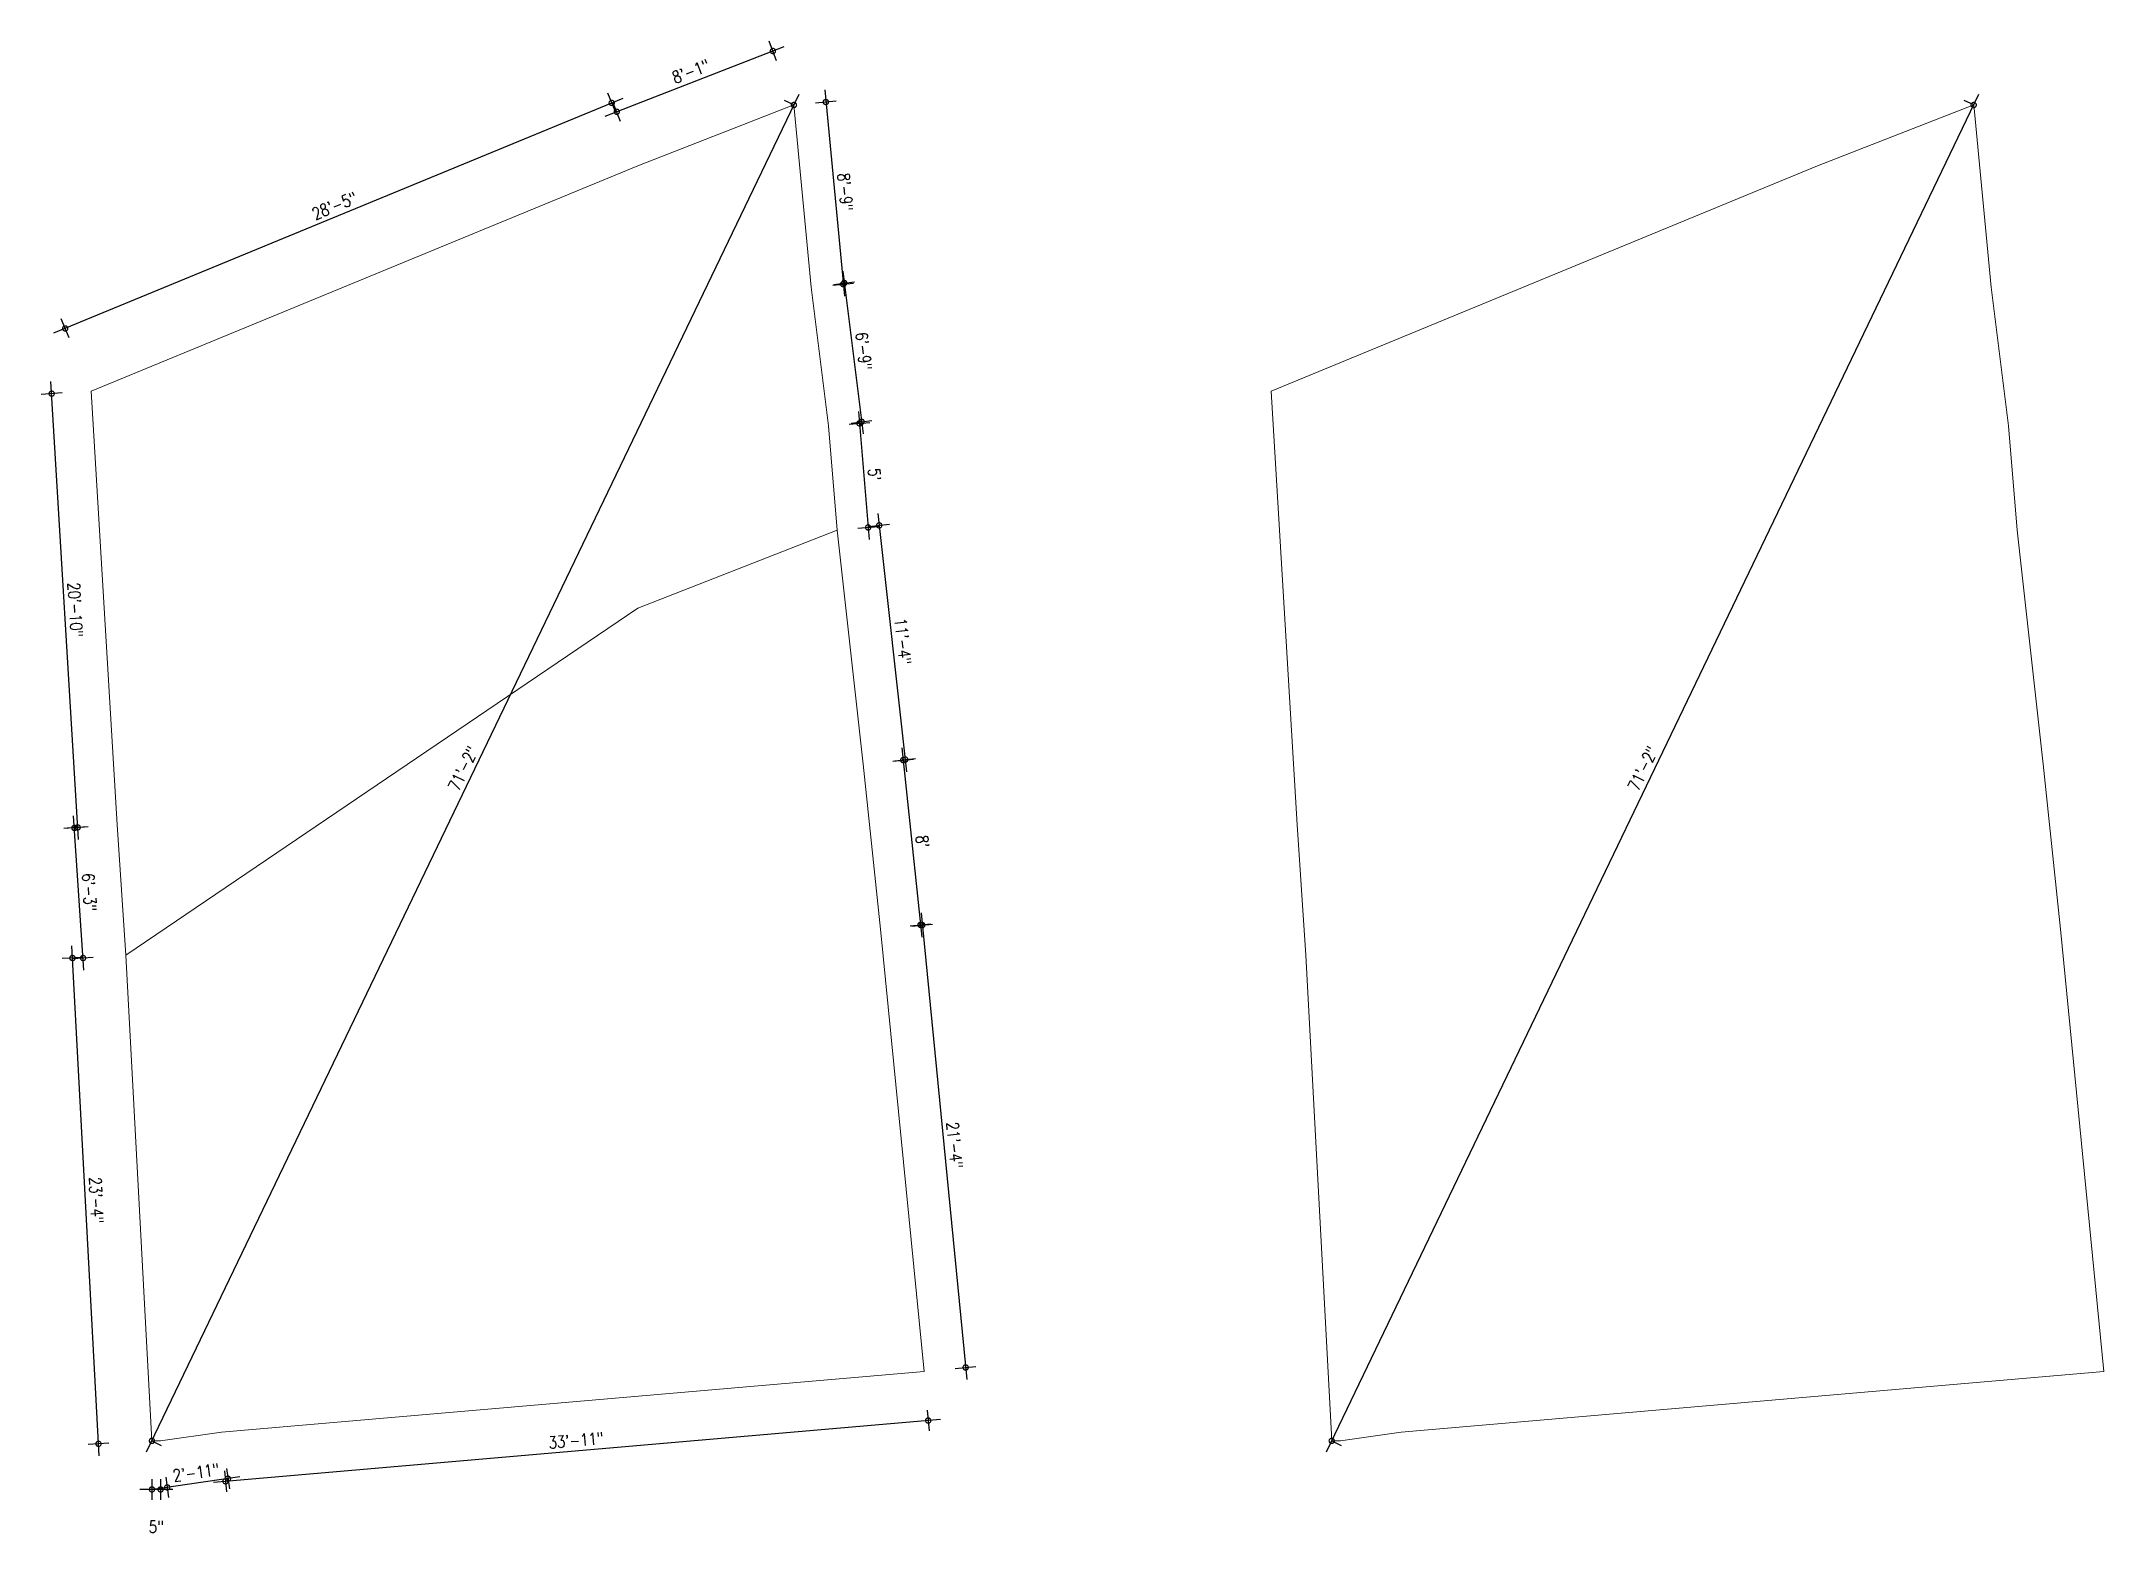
# Model space of a CAD drawing. Header units: inches. Extents: x -9985691 to 3643, y -3269800 to 4788.
# Drawn here: x -4987842 to -4986653, y -3262656 to -3261795 of the extents above; entities that cross this region are included whole.
import ezdxf

# ---------------------------------------------------------------- set-up
doc = ezdxf.new("R2010")
doc.units = ezdxf.units.IN
doc.header["$LTSCALE"] = 2
doc.header["$MEASUREMENT"] = 0
doc.header["$PDMODE"] = 34
doc.layers.get('0').update_dxf_attribs({"linetype": 'CONTINUOUS'})
doc.layers.get('DEFPOINTS').update_dxf_attribs({"color": 141, "linetype": 'CONTINUOUS'})
doc.layers.add('PDF_Geometry', color=7, linetype='CONTINUOUS')
doc.styles.add('ROMANS', font='Romans.shx', dxfattribs={"width": 0.8})
doc.dimstyles.new('8 SCALE', dxfattribs={"dimscale": 0, "dimtxt": 7, "dimasz": 6, "dimexe": 6, "dimexo": 2, "dimgap": 2, "dimtad": 1, "dimdec": 0, "dimzin": 0, "dimdsep": 46, "dimlunit": 4, "dimtxsty": 'ROMANS', "dimblk": 'DOTSMALL', "dimcen": 0, "dimdle": 7, "dimclrd": 8, "dimclre": 8, "dimclrt": 3, "dimadec": 0, "dimazin": 0, "dimtfac": 1, "dimtdec": 0, "dimtofl": 0, "dimtmove": 2, "dimatfit": 3, "dimfxl": 6, "dimfxlon": 1, "dimtolj": 1, "dimtzin": 0, "dimarcsym": 0})

msp = doc.modelspace()

# ---------------------------------------------------------------- blocks, each defined once
blk = doc.blocks.new('_DOTSMALL')
at = {"color": 0, "linetype": 'ByBlock', "const_width": 0.5}
blk.add_lwpolyline([(-0.0625, 0, 1), (0.0625, 0, 1)], format="xyb", close=True, dxfattribs=at)
blk = doc.blocks.new('*D502')
at = {"color": 8, "lineweight": -2, "ltscale": 0.5, "transparency": 16777216}
for p, q in [((-4987510.9, -3261835.9), (-4987515.5, -3261824.8)), ((-4987834.7, -3261963), (-4987506.7, -3261827.7)), ((-4987825.9, -3261965.9), (-4987830.5, -3261954.8))]:
    blk.add_line(p, q, dxfattribs=at)
at = {"layer": 'DEFPOINTS', "color": 0, "ltscale": 0.5, "transparency": 16777216}
for p in [(-4987513.2, -3261830.4), (-4987498.2, -3261866.6), (-4987813.2, -3261996.6)]:
    blk.add_point(p, dxfattribs=at)
at = {"color": 8, "lineweight": -2, "ltscale": 0.5, "transparency": 16777216, "xscale": 6, "yscale": 6, "zscale": 6}
for p, rotation in [((-4987513.2, -3261830.4), 22.42587605510869), ((-4987828.2, -3261960.4), 202.4258760551087)]:
    blk.add_blockref('_DOTSMALL', p, dxfattribs=dict(at, rotation=rotation))
at = {"color": 3, "ltscale": 0.5, "transparency": 16777216, "insert": (-4987673, -3261889.7), "char_height": 7, "attachment_point": 5, "rotation": 22.4259, "style": 'ROMANS'}
blk.add_mtext('\\A1;28\'-5"', dxfattribs=at)
blk = doc.blocks.new('*D503')
at = {"color": 8, "lineweight": -2, "ltscale": 0.5, "transparency": 16777216}
for p, q in [((-4987516.9, -3261838), (-4987413.8, -3261797.9)), ((-4987418.2, -3261806.1), (-4987422.5, -3261794.9)), ((-4987508.2, -3261841.1), (-4987512.5, -3261829.9))]:
    blk.add_line(p, q, dxfattribs=at)
at = {"layer": 'DEFPOINTS', "color": 0, "ltscale": 0.5, "transparency": 16777216}
for p in [(-4987420.3, -3261800.5), (-4987408.2, -3261831.6), (-4987498.2, -3261866.6)]:
    blk.add_point(p, dxfattribs=at)
at = {"color": 8, "lineweight": -2, "ltscale": 0.5, "transparency": 16777216, "xscale": 6, "yscale": 6, "zscale": 6}
for p, rotation in [((-4987420.3, -3261800.5), 21.25042022284545), ((-4987510.3, -3261835.5), 201.2504202228454)]:
    blk.add_blockref('_DOTSMALL', p, dxfattribs=dict(at, rotation=rotation))
at = {"color": 3, "ltscale": 0.5, "transparency": 16777216, "insert": (-4987467.6, -3261812.2), "char_height": 7, "attachment_point": 5, "rotation": 21.2504, "style": 'ROMANS'}
blk.add_mtext('\\A1;8\'-1"', dxfattribs=at)
blk = doc.blocks.new('*D504')
at = {"color": 8, "lineweight": -2, "ltscale": 0.5, "transparency": 16777216}
for p, q in [((-4987390.4, -3261822.9), (-4987379.1, -3261941.8)), ((-4987395.8, -3261830.4), (-4987383.8, -3261829.3)), ((-4987385.8, -3261935.4), (-4987373.8, -3261934.3))]:
    blk.add_line(p, q, dxfattribs=at)
at = {"layer": 'DEFPOINTS', "color": 0, "ltscale": 0.5, "transparency": 16777216}
for p in [(-4987408.2, -3261831.6), (-4987398.2, -3261936.6), (-4987379.8, -3261934.9)]:
    blk.add_point(p, dxfattribs=at)
at = {"color": 8, "lineweight": -2, "ltscale": 0.5, "transparency": 16777216, "xscale": 6, "yscale": 6, "zscale": 6}
for p, rotation in [((-4987389.8, -3261829.9), 95.44029139324137), ((-4987379.8, -3261934.9), 275.4402913932414)]:
    blk.add_blockref('_DOTSMALL', p, dxfattribs=dict(at, rotation=rotation))
at = {"color": 3, "ltscale": 0.5, "transparency": 16777216, "insert": (-4987378.6, -3261881.8), "char_height": 7, "attachment_point": 5, "rotation": 275.4403, "style": 'ROMANS'}
blk.add_mtext('\\A1;8\'-9"', dxfattribs=at)
blk = doc.blocks.new('*D505')
at = {"color": 8, "lineweight": -2, "ltscale": 0.5, "transparency": 16777216}
for p, q in [((-4987385.1, -3261935), (-4987373.2, -3261933.5)), ((-4987380, -3261927.3), (-4987368.3, -3262021.2)), ((-4987375.1, -3262015), (-4987363.2, -3262013.5))]:
    blk.add_line(p, q, dxfattribs=at)
at = {"layer": 'DEFPOINTS', "color": 0, "ltscale": 0.5, "transparency": 16777216}
for p in [(-4987398.2, -3261936.6), (-4987388.2, -3262016.6), (-4987369.2, -3262014.2)]:
    blk.add_point(p, dxfattribs=at)
at = {"color": 8, "lineweight": -2, "ltscale": 0.5, "transparency": 16777216, "xscale": 6, "yscale": 6, "zscale": 6}
for p, rotation in [((-4987379.2, -3261934.2), 97.12505674954825), ((-4987369.2, -3262014.2), 277.1250567495483)]:
    blk.add_blockref('_DOTSMALL', p, dxfattribs=dict(at, rotation=rotation))
at = {"color": 3, "ltscale": 0.5, "transparency": 16777216, "insert": (-4987368, -3261973.5), "char_height": 7, "attachment_point": 5, "rotation": 277.1251, "style": 'ROMANS'}
blk.add_mtext('\\A1;6\'-9"', dxfattribs=at)
blk = doc.blocks.new('*D506')
at = {"color": 8, "lineweight": -2, "ltscale": 0.5, "transparency": 16777216}
for p, q in [((-4987376.4, -3262015.6), (-4987364.4, -3262014.6)), ((-4987371, -3262008.2), (-4987364.8, -3262082.1)), ((-4987371.4, -3262075.6), (-4987359.4, -3262074.6))]:
    blk.add_line(p, q, dxfattribs=at)
at = {"layer": 'DEFPOINTS', "color": 0, "ltscale": 0.5, "transparency": 16777216}
for p in [(-4987388.2, -3262016.6), (-4987383.2, -3262076.6), (-4987365.4, -3262075.1)]:
    blk.add_point(p, dxfattribs=at)
at = {"color": 8, "lineweight": -2, "ltscale": 0.5, "transparency": 16777216, "xscale": 6, "yscale": 6, "zscale": 6}
for p, rotation in [((-4987370.4, -3262015.1), 94.76360670426138), ((-4987365.4, -3262075.1), 274.7636067042614)]:
    blk.add_blockref('_DOTSMALL', p, dxfattribs=dict(at, rotation=rotation))
at = {"color": 3, "ltscale": 0.5, "transparency": 16777216, "insert": (-4987361.7, -3262044.6), "char_height": 7, "attachment_point": 5, "rotation": 274.7636, "style": 'ROMANS'}
blk.add_mtext("\\A1;5'", dxfattribs=at)
blk = doc.blocks.new('*D507')
at = {"color": 8, "lineweight": -2, "ltscale": 0.5, "transparency": 16777216}
for p, q in [((-4987365, -3262074.6), (-4987353.1, -3262073.3)), ((-4987359.8, -3262067), (-4987343.3, -3262215.9)), ((-4987350, -3262209.6), (-4987338.1, -3262208.3))]:
    blk.add_line(p, q, dxfattribs=at)
at = {"layer": 'DEFPOINTS', "color": 0, "ltscale": 0.5, "transparency": 16777216}
for p in [(-4987383.2, -3262076.6), (-4987368.2, -3262211.6), (-4987344, -3262208.9)]:
    blk.add_point(p, dxfattribs=at)
at = {"color": 8, "lineweight": -2, "ltscale": 0.5, "transparency": 16777216, "xscale": 6, "yscale": 6, "zscale": 6}
for p, rotation in [((-4987359, -3262073.9), 96.34019950954125), ((-4987344, -3262208.9), 276.3401995095413)]:
    blk.add_blockref('_DOTSMALL', p, dxfattribs=dict(at, rotation=rotation))
at = {"color": 3, "ltscale": 0.5, "transparency": 16777216, "insert": (-4987345.4, -3262140.8), "char_height": 7, "attachment_point": 5, "rotation": 276.3402, "style": 'ROMANS'}
blk.add_mtext('\\A1;11\'-4"', dxfattribs=at)
blk = doc.blocks.new('*D508')
at = {"color": 8, "lineweight": -2, "ltscale": 0.5, "transparency": 16777216}
for p, q in [((-4987345.9, -3262202.2), (-4987334.5, -3262311.2)), ((-4987351.2, -3262209.8), (-4987339.2, -3262208.6)), ((-4987341.2, -3262304.8), (-4987329.2, -3262303.6))]:
    blk.add_line(p, q, dxfattribs=at)
at = {"layer": 'DEFPOINTS', "color": 0, "ltscale": 0.5, "transparency": 16777216}
for p in [(-4987368.2, -3262211.6), (-4987358.2, -3262306.6), (-4987335.2, -3262304.2)]:
    blk.add_point(p, dxfattribs=at)
at = {"color": 8, "lineweight": -2, "ltscale": 0.5, "transparency": 16777216, "xscale": 6, "yscale": 6, "zscale": 6}
for p, rotation in [((-4987345.2, -3262209.2), 96.0089564122472), ((-4987335.2, -3262304.2), 276.0089564122472)]:
    blk.add_blockref('_DOTSMALL', p, dxfattribs=dict(at, rotation=rotation))
at = {"color": 3, "ltscale": 0.5, "transparency": 16777216, "insert": (-4987334.1, -3262256.1), "char_height": 7, "attachment_point": 5, "rotation": 276.009, "style": 'ROMANS'}
blk.add_mtext("\\A1;8'", dxfattribs=at)
blk = doc.blocks.new('*D509')
at = {"color": 8, "lineweight": -2, "ltscale": 0.5, "transparency": 16777216}
for p, q in [((-4987334.9, -3262297.3), (-4987308.6, -3262566.2)), ((-4987340.2, -3262304.9), (-4987328.3, -3262303.7)), ((-4987315.2, -3262559.9), (-4987303.3, -3262558.7))]:
    blk.add_line(p, q, dxfattribs=at)
at = {"layer": 'DEFPOINTS', "color": 0, "ltscale": 0.5, "transparency": 16777216}
for p in [(-4987358.2, -3262306.6), (-4987333.2, -3262561.6), (-4987309.2, -3262559.3)]:
    blk.add_point(p, dxfattribs=at)
at = {"color": 8, "lineweight": -2, "ltscale": 0.5, "transparency": 16777216, "xscale": 6, "yscale": 6, "zscale": 6}
for p, rotation in [((-4987334.2, -3262304.3), 95.59936110966345), ((-4987309.2, -3262559.3), 275.5993611096634)]:
    blk.add_blockref('_DOTSMALL', p, dxfattribs=dict(at, rotation=rotation))
at = {"color": 3, "ltscale": 0.5, "transparency": 16777216, "insert": (-4987315.6, -3262431.2), "char_height": 7, "attachment_point": 5, "rotation": 275.5994, "style": 'ROMANS'}
blk.add_mtext('\\A1;21\'-4"', dxfattribs=at)
blk = doc.blocks.new('*D510')
at = {"color": 8, "lineweight": -2, "ltscale": 0.5, "transparency": 16777216}
for p, q in [((-4987331.3, -3262583.9), (-4987330.3, -3262595.9)), ((-4987323.8, -3262589.3), (-4987742.8, -3262625.5)), ((-4987736.3, -3262618.9), (-4987735.3, -3262630.9))]:
    blk.add_line(p, q, dxfattribs=at)
at = {"layer": 'DEFPOINTS', "color": 0, "ltscale": 0.5, "transparency": 16777216}
for p in [(-4987333.2, -3262561.6), (-4987738.2, -3262596.6), (-4987735.8, -3262624.9)]:
    blk.add_point(p, dxfattribs=at)
at = {"color": 8, "lineweight": -2, "ltscale": 0.5, "transparency": 16777216, "xscale": 6, "yscale": 6, "zscale": 6}
for p, rotation in [((-4987330.8, -3262589.9), 4.939238313804273), ((-4987735.8, -3262624.9), 184.9392383138043)]:
    blk.add_blockref('_DOTSMALL', p, dxfattribs=dict(at, rotation=rotation))
at = {"color": 3, "ltscale": 0.5, "transparency": 16777216, "insert": (-4987533.8, -3262601.3), "char_height": 7, "attachment_point": 5, "rotation": 4.9392, "style": 'ROMANS'}
blk.add_mtext('\\A1;33\'-11"', dxfattribs=at)
blk = doc.blocks.new('*D511')
at = {"color": 8, "lineweight": -2, "ltscale": 0.5, "transparency": 16777216}
for p, q in [((-4987818, -3262323), (-4987830, -3262323.6)), ((-4987808.6, -3262610.3), (-4987824.3, -3262316.3)), ((-4987803, -3262603), (-4987815, -3262603.6))]:
    blk.add_line(p, q, dxfattribs=at)
at = {"layer": 'DEFPOINTS', "color": 0, "ltscale": 0.5, "transparency": 16777216}
for p in [(-4987824, -3262323.3), (-4987793.2, -3262321.6), (-4987778.2, -3262601.6)]:
    blk.add_point(p, dxfattribs=at)
at = {"color": 8, "lineweight": -2, "ltscale": 0.5, "transparency": 16777216, "xscale": 6, "yscale": 6, "zscale": 6}
for p, rotation in [((-4987824, -3262323.3), 93.06649094763887), ((-4987809, -3262603.3), 273.0664909476389)]:
    blk.add_blockref('_DOTSMALL', p, dxfattribs=dict(at, rotation=rotation))
at = {"color": 3, "ltscale": 0.5, "transparency": 16777216, "insert": (-4987810.3, -3262462.9), "char_height": 7, "attachment_point": 5, "rotation": 273.0665, "style": 'ROMANS'}
blk.add_mtext('\\A1;23\'-4"', dxfattribs=at)
blk = doc.blocks.new('*D512')
at = {"color": 8, "lineweight": -2, "ltscale": 0.5, "transparency": 16777216}
for p, q in [((-4987817.5, -3262330.3), (-4987823.4, -3262241.3)), ((-4987817, -3262247.9), (-4987828.9, -3262248.7)), ((-4987812, -3262322.9), (-4987823.9, -3262323.7))]:
    blk.add_line(p, q, dxfattribs=at)
at = {"layer": 'DEFPOINTS', "color": 0, "ltscale": 0.5, "transparency": 16777216}
for p in [(-4987822.9, -3262248.3), (-4987798.2, -3262246.6), (-4987793.2, -3262321.6)]:
    blk.add_point(p, dxfattribs=at)
at = {"color": 8, "lineweight": -2, "ltscale": 0.5, "transparency": 16777216, "xscale": 6, "yscale": 6, "zscale": 6}
for p, rotation in [((-4987822.9, -3262248.3), 93.81404472881547), ((-4987817.9, -3262323.3), 273.8140447288155)]:
    blk.add_blockref('_DOTSMALL', p, dxfattribs=dict(at, rotation=rotation))
at = {"color": 3, "ltscale": 0.5, "transparency": 16777216, "insert": (-4987814.3, -3262285.4), "char_height": 7, "attachment_point": 5, "rotation": 273.814, "style": 'ROMANS'}
blk.add_mtext('\\A1;6\'-3"', dxfattribs=at)
blk = doc.blocks.new('*D513')
at = {"color": 8, "lineweight": -2, "ltscale": 0.5, "transparency": 16777216}
for p, q in [((-4987820.6, -3262255), (-4987836.4, -3261991)), ((-4987830, -3261997.6), (-4987842, -3261998.4)), ((-4987815, -3262247.6), (-4987827, -3262248.4))]:
    blk.add_line(p, q, dxfattribs=at)
at = {"layer": 'DEFPOINTS', "color": 0, "ltscale": 0.5, "transparency": 16777216}
for p in [(-4987836, -3261998), (-4987813.2, -3261996.6), (-4987798.2, -3262246.6)]:
    blk.add_point(p, dxfattribs=at)
at = {"color": 8, "lineweight": -2, "ltscale": 0.5, "transparency": 16777216, "xscale": 6, "yscale": 6, "zscale": 6}
for p, rotation in [((-4987836, -3261998), 93.4336363093463), ((-4987821, -3262248), 273.4336363093464)]:
    blk.add_blockref('_DOTSMALL', p, dxfattribs=dict(at, rotation=rotation))
at = {"color": 3, "ltscale": 0.5, "transparency": 16777216, "insert": (-4987822.4, -3262122.6), "char_height": 7, "attachment_point": 5, "rotation": 273.4336, "style": 'ROMANS'}
blk.add_mtext('\\A1;20\'-10"', dxfattribs=at)
blk = doc.blocks.new('*D514')
at = {"color": 8, "lineweight": -2, "ltscale": 0.5, "transparency": 16777216}
for p, q in [((-4987781.3, -3262607.9), (-4987405.2, -3261825.3)), ((-4987408.2, -3261831.6), (-4987413.6, -3261829)), ((-4987778.2, -3262601.6), (-4987772.8, -3262604.2))]:
    blk.add_line(p, q, dxfattribs=at)
at = {"layer": 'DEFPOINTS', "color": 0, "ltscale": 0.5, "transparency": 16777216}
for p in [(-4987408.2, -3261831.6), (-4987408.2, -3261831.6), (-4987778.2, -3262601.6)]:
    blk.add_point(p, dxfattribs=at)
at = {"color": 8, "lineweight": -2, "ltscale": 0.5, "transparency": 16777216, "xscale": 6, "yscale": 6, "zscale": 6}
for p, rotation in [((-4987408.2, -3261831.6), 64.33480040892645), ((-4987778.2, -3262601.6), 244.3348004089265)]:
    blk.add_blockref('_DOTSMALL', p, dxfattribs=dict(at, rotation=rotation))
at = {"color": 3, "ltscale": 0.5, "transparency": 16777216, "insert": (-4987598.8, -3262214), "char_height": 7, "attachment_point": 5, "rotation": 64.3348, "style": 'ROMANS'}
blk.add_mtext('\\A1;71\'-2"', dxfattribs=at)
blk = doc.blocks.new('*D515')
at = {"color": 8, "lineweight": -2, "ltscale": 0.5, "transparency": 16777216}
for p, q in [((-4987727.5, -3262622.4), (-4987776.3, -3262629.4)), ((-4987770.2, -3262622.5), (-4987768.6, -3262634.3)), ((-4987735.2, -3262617.5), (-4987733.6, -3262629.3))]:
    blk.add_line(p, q, dxfattribs=at)
at = {"layer": 'DEFPOINTS', "color": 0, "ltscale": 0.5, "transparency": 16777216}
for p in [(-4987738.2, -3262596.6), (-4987773.2, -3262601.6), (-4987769.4, -3262628.4)]:
    blk.add_point(p, dxfattribs=at)
at = {"color": 8, "lineweight": -2, "ltscale": 0.5, "transparency": 16777216, "xscale": 6, "yscale": 6, "zscale": 6}
for p, rotation in [((-4987734.4, -3262623.4), 8.129766935288014), ((-4987769.4, -3262628.4), 188.129766935288)]:
    blk.add_blockref('_DOTSMALL', p, dxfattribs=dict(at, rotation=rotation))
at = {"color": 3, "ltscale": 0.5, "transparency": 16777216, "insert": (-4987752.8, -3262619.8), "char_height": 7, "attachment_point": 5, "rotation": 8.1298, "style": 'ROMANS'}
blk.add_mtext('\\A1;2\'-11"', dxfattribs=at)
blk = doc.blocks.new('*D516')
at = {"color": 8, "lineweight": -2, "ltscale": 0.5, "transparency": 16777216}
for p, q in [((-4987778.2, -3262623.6), (-4987778.2, -3262635.6)), ((-4987773.2, -3262623.6), (-4987773.2, -3262635.6)), ((-4987766.2, -3262629.6), (-4987785.2, -3262629.6))]:
    blk.add_line(p, q, dxfattribs=at)
at = {"layer": 'DEFPOINTS', "color": 0, "ltscale": 0.5, "transparency": 16777216}
for p in [(-4987778.2, -3262601.6), (-4987773.2, -3262601.6), (-4987778.2, -3262629.6)]:
    blk.add_point(p, dxfattribs=at)
at = {"color": 8, "lineweight": -2, "ltscale": 0.5, "transparency": 16777216, "xscale": 6, "yscale": 6, "zscale": 6, "rotation": 180}
blk.add_blockref('_DOTSMALL', (-4987778.2, -3262629.6), dxfattribs=at)
at = {"color": 8, "lineweight": -2, "ltscale": 0.5, "transparency": 16777216, "xscale": 6, "yscale": 6, "zscale": 6}
blk.add_blockref('_DOTSMALL', (-4987773.2, -3262629.6), dxfattribs=at)
at = {"color": 3, "ltscale": 0.5, "transparency": 16777216, "insert": (-4987775.7, -3262651.1), "char_height": 7, "attachment_point": 5, "style": 'ROMANS'}
blk.add_mtext('\\A1;5"', dxfattribs=at)
blk = doc.blocks.new('*D517')
at = {"color": 8, "lineweight": -2, "ltscale": 0.5, "transparency": 16777216}
for p, q in [((-4987101.3, -3262607.9), (-4986725.2, -3261825.3)), ((-4986728.2, -3261831.6), (-4986733.6, -3261829)), ((-4987098.2, -3262601.6), (-4987092.8, -3262604.2))]:
    blk.add_line(p, q, dxfattribs=at)
at = {"layer": 'DEFPOINTS', "color": 0, "ltscale": 0.5, "transparency": 16777216}
for p in [(-4986728.2, -3261831.6), (-4986728.2, -3261831.6), (-4987098.2, -3262601.6)]:
    blk.add_point(p, dxfattribs=at)
at = {"color": 8, "lineweight": -2, "ltscale": 0.5, "transparency": 16777216, "xscale": 6, "yscale": 6, "zscale": 6}
for p, rotation in [((-4986728.2, -3261831.6), 64.33480040892645), ((-4987098.2, -3262601.6), 244.3348004089265)]:
    blk.add_blockref('_DOTSMALL', p, dxfattribs=dict(at, rotation=rotation))
at = {"color": 3, "ltscale": 0.5, "transparency": 16777216, "insert": (-4986918.8, -3262214), "char_height": 7, "attachment_point": 5, "rotation": 64.3348, "style": 'ROMANS'}
blk.add_mtext('\\A1;71\'-2"', dxfattribs=at)

# ---------------------------------------------------------------- dimensions: what is measured, and where the dimension line sits
at = {"ltscale": 0.5}
for p1, p2, distance, picture, middle in [((-4987498.2, -3261866.6), (-4987408.2, -3261831.6), 33.4, '*D503', (-4987467.6, -3261812.2)), ((-4987813.2, -3261996.6), (-4987498.2, -3261866.6), 39.2, '*D502', (-4987673, -3261889.7)), ((-4987778.2, -3262601.6), (-4987408.2, -3261831.6), 0, '*D514', (-4987598.8, -3262214)), ((-4987408.2, -3261831.6), (-4987398.2, -3261936.6), 18.5, '*D504', (-4987378.6, -3261881.8)), ((-4987098.2, -3262601.6), (-4986728.2, -3261831.6), 0, '*D517', (-4986918.8, -3262214)), ((-4987398.2, -3261936.6), (-4987388.2, -3262016.6), 19.2, '*D505', (-4987368, -3261973.5)), ((-4987798.2, -3262246.6), (-4987813.2, -3261996.6), 22.8, '*D513', (-4987822.4, -3262122.6)), ((-4987388.2, -3262016.6), (-4987383.2, -3262076.6), 17.9, '*D506', (-4987361.7, -3262044.6)), ((-4987383.2, -3262076.6), (-4987368.2, -3262211.6), 24.3, '*D507', (-4987345.4, -3262140.8)), ((-4987368.2, -3262211.6), (-4987358.2, -3262306.6), 23.2, '*D508', (-4987334.1, -3262256.1)), ((-4987793.2, -3262321.6), (-4987798.2, -3262246.6), 24.8, '*D512', (-4987814.3, -3262285.4)), ((-4987358.2, -3262306.6), (-4987333.2, -3262561.6), 24.1, '*D509', (-4987315.6, -3262431.2)), ((-4987778.2, -3262601.6), (-4987793.2, -3262321.6), 30.8, '*D511', (-4987810.3, -3262462.9)), ((-4987333.2, -3262561.6), (-4987738.2, -3262596.6), 28.4, '*D510', (-4987533.8, -3262601.3)), ((-4987738.2, -3262596.6), (-4987773.2, -3262601.6), 27, '*D515', (-4987752.8, -3262619.8))]:
    dim = msp.add_aligned_dim(p1=p1, p2=p2, distance=distance, dimstyle='8 SCALE', override={"dimscale": 1}, dxfattribs=at)
    dim.commit()
    dim.dimension.update_dxf_attribs({"geometry": picture, "text_midpoint": middle})
dim = msp.add_linear_dim(base=(-4987778.2, -3262629.6), p1=(-4987773.2, -3262601.6), p2=(-4987778.2, -3262601.6), dimstyle='8 SCALE', override={"dimscale": 1}, dxfattribs=at)
dim.commit()
dim.dimension.update_dxf_attribs({"geometry": '*D516', "text_midpoint": (-4987775.7, -3262651.1)})

# ---------------------------------------------------------------- linework, layer by layer
at = {"layer": 'PDF_Geometry', "lineweight": 9}
for points in [[(-4987398.2, -3261936.6), (-4987388.2, -3262016.6), (-4987383.2, -3262076.6), (-4987498.2, -3262121.6), (-4987793.2, -3262321.6), (-4987798.2, -3262246.6), (-4987813.2, -3261996.6), (-4987498.2, -3261866.6), (-4987408.2, -3261831.6)], [(-4987398.2, -3261936.6), (-4987388.2, -3262016.6), (-4987383.2, -3262076.6), (-4987498.2, -3262121.6), (-4987793.2, -3262321.6), (-4987798.2, -3262246.6), (-4987813.2, -3261996.6), (-4987498.2, -3261866.6), (-4987408.2, -3261831.6)], [(-4987113.2, -3262321.6), (-4987118.2, -3262246.6), (-4987133.2, -3261996.6), (-4986818.2, -3261866.6), (-4986728.2, -3261831.6), (-4986718.2, -3261936.6), (-4986708.2, -3262016.6), (-4986703.2, -3262076.6), (-4986688.2, -3262211.6), (-4986678.2, -3262306.6), (-4986653.2, -3262561.6), (-4987058.2, -3262596.6), (-4987093.2, -3262601.6), (-4987098.2, -3262601.6)], [(-4987358.2, -3262306.6), (-4987333.2, -3262561.6), (-4987738.2, -3262596.6), (-4987773.2, -3262601.6), (-4987778.2, -3262601.6), (-4987793.2, -3262321.6), (-4987498.2, -3262121.6), (-4987383.2, -3262076.6), (-4987368.2, -3262211.6)], [(-4987358.2, -3262306.6), (-4987333.2, -3262561.6), (-4987738.2, -3262596.6), (-4987773.2, -3262601.6), (-4987778.2, -3262601.6), (-4987793.2, -3262321.6), (-4987498.2, -3262121.6), (-4987383.2, -3262076.6), (-4987368.2, -3262211.6)], [(-4987358.2, -3262306.6), (-4987333.2, -3262561.6), (-4987738.2, -3262596.6), (-4987773.2, -3262601.6), (-4987778.2, -3262601.6), (-4987793.2, -3262321.6), (-4987498.2, -3262121.6), (-4987383.2, -3262076.6), (-4987368.2, -3262211.6)], [(-4987358.2, -3262306.6), (-4987333.2, -3262561.6), (-4987738.2, -3262596.6), (-4987773.2, -3262601.6), (-4987778.2, -3262601.6), (-4987793.2, -3262321.6), (-4987498.2, -3262121.6), (-4987383.2, -3262076.6), (-4987368.2, -3262211.6)]]:
    msp.add_lwpolyline(points, close=True, dxfattribs=at)

msp.set_redraw_order([(e.dxf.handle, doc.entitydb.next_handle()) for e in msp.query("TEXT MTEXT ATTDEF DIMENSION ARC_DIMENSION")])  # texts and dimensions are drawn at this point

doc.saveas('drawing.dxf')
